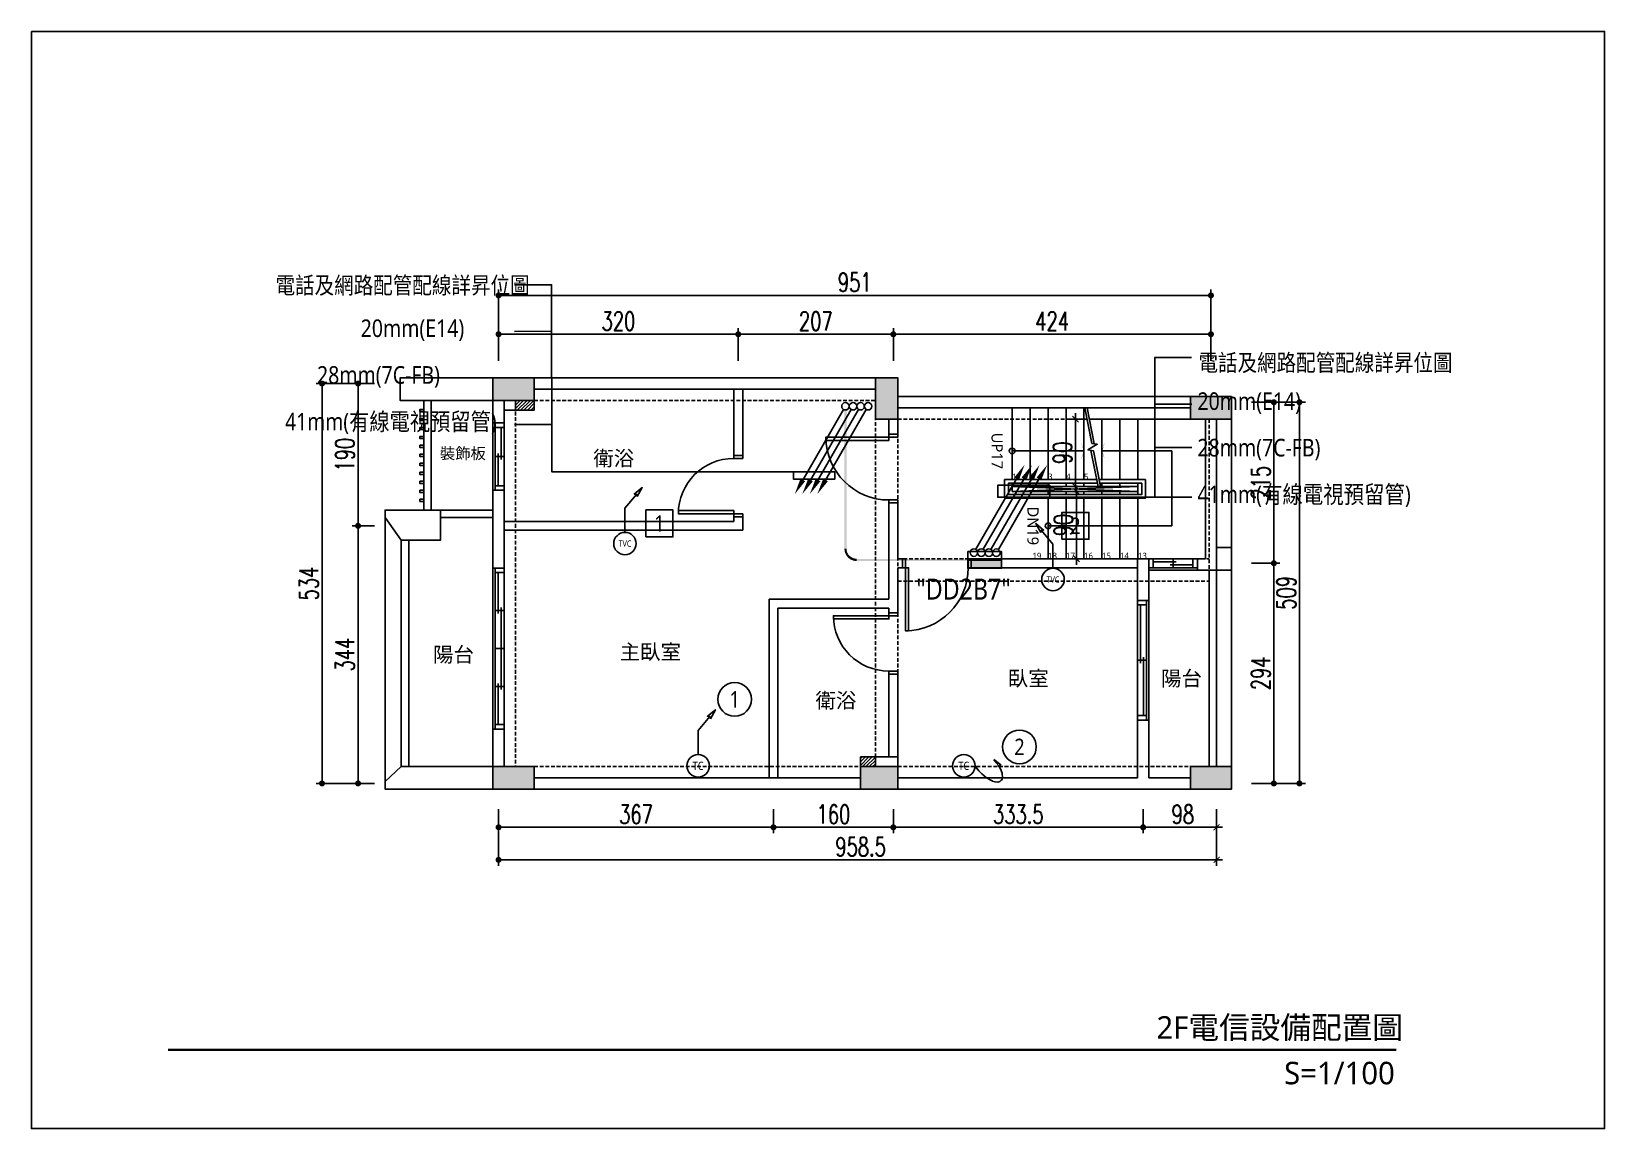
# Model space of a CAD drawing. Header units: inches. Extents: x 19 to 9919, y 324 to 1789.
# Drawn here: x 2619 to 4719, y 324 to 1789 of the extents above; entities that cross this region are included whole.
import ezdxf
from ezdxf.enums import TextEntityAlignment as Align

# ---------------------------------------------------------------- set-up
doc = ezdxf.new("R2010")
doc.units = ezdxf.units.IN
doc.header["$LTSCALE"] = 20
doc.header["$MEASUREMENT"] = 0
doc.linetypes.add('HIDDEN', pattern=[0.375, 0.25, -0.125])
doc.layers.add('0_梁', color=30, linetype='HIDDEN', plot=False)
for name, color, linetype in [('17_柱', 6, 'Continuous'), ('19_RC牆', 4, 'Continuous'), ('20_裝飾構造物', 2, 'Continuous'), ('21_輕隔間牆', 65, 'Continuous'), ('22_平台、陽台、露台、室內階梯', 3, 'Continuous'), ('23_花台、雨庇', 3, 'Continuous'), ('24_樑', 7, 'Continuous'), ('26_樓梯、扶手、車道', 3, 'Continuous'), ('31_門窗', 134, 'Continuous'), ('34_開口', 7, 'Continuous'), ('44_空間名稱', 1, 'Continuous'), ('46_文字', 1, 'Continuous'), ('50_其他尺寸', 7, 'Continuous'), ('56_wall 材料_HATCH', 251, 'Continuous'), ('80_截斷線', 7, 'Continuous'), ('DW_Frame', 2, 'Continuous'), ('T-有線電視', 2, 'Continuous'), ('T-註記', 6, 'Continuous'), ('T-配管-有線電視', 1, 'Continuous'), ('T-配管-電話網路', 3, 'Continuous'), ('T-電信', 4, 'Continuous'), ('T-電信箱', 4, 'Continuous')]:
    doc.layers.add(name, color=color, linetype=linetype)
doc.styles.add('CHT', font='msjh.ttc')
doc.styles.add('DimStyUse', font='romans.shx', dxfattribs={"width": 0.7})
doc.styles.add('TG_NOTE_TEXT', font='simplex.shx', dxfattribs={"width": 0.75, "bigfont": 'chineset.shx'})
doc.styles.add('WJJ', font='')
doc.styles.get('WJJ').set_extended_font_data('Yu Gothic UI Light')
doc.dimstyles.new('DOTM', dxfattribs={"dimtxt": 25, "dimasz": 8, "dimexe": 8, "dimexo": 0.625, "dimgap": 5, "dimtad": 1, "dimdsep": 46, "dimtxsty": 'DimStyUse', "dimblk": 'DOT', "dimcen": 10, "dimdle": 8, "dimazin": 3, "dimtfac": 1, "dimtix": 1, "dimtmove": 2, "dimatfit": 3, "dimfxl": 10, "dimtolj": 1})
doc.dimstyles.new('DOTSLASHM', dxfattribs={"dimtxt": 25, "dimasz": 8, "dimexe": 8, "dimexo": 0.625, "dimgap": 5, "dimtad": 1, "dimdsep": 46, "dimtxsty": 'DimStyUse', "dimblk1": 'DOT', "dimblk2": 'ARCHTICK', "dimsah": 1, "dimcen": 10, "dimdle": 8, "dimazin": 3, "dimtfac": 1, "dimtix": 1, "dimtmove": 2, "dimatfit": 3, "dimfxl": 10, "dimtolj": 1})
doc.dimstyles.new('SLASHM', dxfattribs={"dimtxt": 25, "dimasz": 12, "dimexe": 10, "dimexo": 0.625, "dimgap": 5, "dimtad": 1, "dimdec": 1, "dimdsep": 46, "dimtxsty": 'DimStyUse', "dimblk": 'SLASH', "dimcen": 10, "dimdle": 10, "dimadec": 1, "dimazin": 2, "dimtfac": 1, "dimtix": 1, "dimtmove": 2, "dimatfit": 2, "dimldrblk": 'SLASH', "dimfxl": 1, "dimtolj": 1})

msp = doc.modelspace()

# ---------------------------------------------------------------- texts
at = {"layer": '44_空間名稱', "style": 'WJJ'}
for s, p in [('衛浴', (3396.696, 1218.648)), ('主臥室', (3445.568, 960.139)), ('臥室', (3950.111, 924.773)), ('衛浴', (3693.298, 895.301))]:
    msp.add_text(s, height=20, dxfattribs=at).set_placement(p, align=Align.MIDDLE_CENTER)
at = {"layer": '46_文字', "style": 'WJJ'}
for s, p in [('2F電信設備配置圖', (4121.162, 443.644)), ('S=1/100', (4291.582, 382.765))]:
    msp.add_text(s, height=30, dxfattribs=at).set_placement(p)
at = {"layer": 'T-註記', "style": 'CHT', "width": 0.85}
for s, height, p in [('電話及網路配管配線詳昇位圖', 22.5, (2945.19, 1449.693)), ('20mm(E14)', 23.5, (3058.819, 1392.336)), ('電話及網路配管配線詳昇位圖', 22.5, (4177.207, 1346.369)), ('28mm(7C-FB)', 23.5, (3000.513, 1329.962)), ('20mm(E14)', 23.5, (4175.851, 1294.979)), ('41mm(有線電視預留管)', 23.3, (2957.936, 1267.724)), ('28mm(7C-FB)', 23.5, (4175.851, 1232.876)), ('41mm(有線電視預留管)', 23.5, (4175.851, 1170.503)), ('"DD2B7"', 28, (3800.524, 1043.992))]:
    msp.add_text(s, height=height, dxfattribs=at).set_placement(p, align=Align.MIDDLE_LEFT)

# ---------------------------------------------------------------- blocks, each defined once
blk = doc.blocks.new('A$Cc6de7170')
at = {"layer": '56_wall 材料_HATCH'}
h = blk.add_hatch(color=256, dxfattribs=at)
h.dxf.hatch_style = 1
h.paths.add_polyline_path([(55, 549), (55, 519), (0, 519), (0, 549)])
h = blk.add_hatch(color=256, dxfattribs=at)
h.dxf.hatch_style = 1
h.paths.add_polyline_path([(540.5, 494), (510.5, 494), (510.5, 549), (540.5, 549)])
h = blk.add_hatch(color=256, dxfattribs=at)
h.dxf.hatch_style = 1
h.paths.add_polyline_path([(986, 524), (986, 494), (931, 494), (931, 524)])
h = blk.add_hatch(color=256, dxfattribs=at)
h.dxf.hatch_style = 1
h.paths.add_polyline_path([(55, 30), (55, 0), (0, 0), (0, 30)])
h = blk.add_hatch(color=256, dxfattribs=at)
h.dxf.hatch_style = 1
h.paths.add_polyline_path([(540.5, 30), (540.5, 0), (490.5, 0), (490.5, 30)])
h = blk.add_hatch(color=256, dxfattribs=at)
h.dxf.hatch_style = 1
h.paths.add_polyline_path([(986, 30), (986, 0), (931, 0), (931, 30)])
at = {"layer": '17_柱'}
for points in [[(55, 549), (55, 519), (0, 519), (0, 549)], [(540.5, 494), (510.5, 494), (510.5, 549), (540.5, 549)], [(986, 524), (986, 494), (931, 494), (931, 524)], [(55, 30), (55, 0), (0, 0), (0, 30)], [(540.5, 30), (540.5, 0), (490.5, 0), (490.5, 30)], [(986, 30), (986, 0), (931, 0), (931, 30)]]:
    blk.add_lwpolyline(points, close=True, dxfattribs=at)
blk = doc.blocks.new('*U12')
at = {"color": 0}
for p, q in [((-4, -12), (-4, 0)), ((88, -12), (88, 0))]:
    blk.add_line(p, q, dxfattribs=at)
blk.add_lwpolyline([(0, 0), (0, 84), (4.4, 84), (4.4, 0)], close=True, dxfattribs=at)
blk.add_arc((0, 0), 84, 0, 90, dxfattribs=at)
at = {"layer": 'DW_Frame'}
for points in [[(-4, -12), (0, -12), (0, 0), (-4, 0)], [(88, 0), (84, 0), (84, -12), (88, -12)]]:
    blk.add_lwpolyline(points, dxfattribs=at)
at = {"color": 0, "style": 'TG_NOTE_TEXT', "width": 0.5, "flags": 1}
for tag, height, p in [('WH', 20, (92.3, 5)), ('DESC', 10, (27, 5))]:
    blk.add_attdef(tag, text='', height=height, dxfattribs=at).set_placement(p, align=Align.BOTTOM_LEFT)
for tag, p in [('NO', (-5, 5)), ('TYPE', (27, 5))]:
    blk.add_attdef(tag, text='', height=10, dxfattribs=at).set_placement(p, align=Align.BOTTOM_RIGHT)
blk = doc.blocks.new('*U8')
at = {"color": 0}
for p, q in [((-4, -12), (-4, 0)), ((78, -12), (78, 0))]:
    blk.add_line(p, q, dxfattribs=at)
blk.add_lwpolyline([(0, 0), (0, 74), (4.4, 74), (4.4, 0)], close=True, dxfattribs=at)
blk.add_arc((0, 0), 74, 0, 90, dxfattribs=at)
at = {"layer": 'DW_Frame'}
for points in [[(-4, -12), (0, -12), (0, 0), (-4, 0)], [(78, 0), (74, 0), (74, -12), (78, -12)]]:
    blk.add_lwpolyline(points, dxfattribs=at)
at = {"color": 0, "style": 'TG_NOTE_TEXT', "width": 0.5, "flags": 1}
for tag, height, p in [('WH', 20, (82.3, 5)), ('DESC', 10, (22, 5))]:
    blk.add_attdef(tag, text='', height=height, dxfattribs=at).set_placement(p, align=Align.BOTTOM_LEFT)
for tag, p in [('NO', (-5, 5)), ('TYPE', (22, 5))]:
    blk.add_attdef(tag, text='', height=10, dxfattribs=at).set_placement(p, align=Align.BOTTOM_RIGHT)
blk = doc.blocks.new('_Dot')
at = {"color": 0, "linetype": 'ByBlock', "lineweight": -2}
blk.add_line((-0.5, 0), (-1, 0), dxfattribs=at)
at = {"color": 0, "linetype": 'ByBlock', "const_width": 0.5}
blk.add_lwpolyline([(-0.25, 0, 1), (0.25, 0, 1)], format="xyb", close=True, dxfattribs=at)
blk = doc.blocks.new('*D92')
at = {"layer": '50_其他尺寸', "color": 0, "lineweight": -2}
for p, q in [((4248.2, 1293.5), (4285.9, 1293.5)), ((4277.9, 1285.5), (4277.9, 1086.5)), ((4248.2, 1078.5), (4285.9, 1078.5))]:
    blk.add_line(p, q, dxfattribs=at)
at = {"layer": 'Defpoints', "color": 0}
for p in [(4248.2, 1293.5), (4248.2, 1078.5), (4277.9, 1078.5)]:
    blk.add_point(p, dxfattribs=at)
at = {"layer": '50_其他尺寸', "color": 0, "lineweight": -2, "xscale": 8, "yscale": 8, "zscale": 8}
for p, rotation in [((4277.9, 1293.5), 90), ((4277.9, 1078.5), 270)]:
    blk.add_blockref('_Dot', p, dxfattribs=dict(at, rotation=rotation))
at = {"layer": '50_其他尺寸', "color": 225, "insert": (4260.4, 1186), "char_height": 25, "attachment_point": 5, "rotation": 90, "style": 'DimStyUse'}
blk.add_mtext('\\A1;215', dxfattribs=at)
blk = doc.blocks.new('*D93')
at = {"layer": '50_其他尺寸', "color": 0, "lineweight": -2}
for p, q in [((4248.2, 1078.5), (4285.9, 1078.5)), ((4277.9, 1070.5), (4277.9, 792.5)), ((4248.2, 784.5), (4285.9, 784.5))]:
    blk.add_line(p, q, dxfattribs=at)
at = {"layer": 'Defpoints', "color": 0}
for p in [(4248.2, 1078.5), (4248.2, 784.5), (4277.9, 784.5)]:
    blk.add_point(p, dxfattribs=at)
at = {"layer": '50_其他尺寸', "color": 0, "lineweight": -2, "xscale": 8, "yscale": 8, "zscale": 8}
for p, rotation in [((4277.9, 1078.5), 90), ((4277.9, 784.5), 270)]:
    blk.add_blockref('_Dot', p, dxfattribs=dict(at, rotation=rotation))
at = {"layer": '50_其他尺寸', "color": 225, "insert": (4260.4, 931.5), "char_height": 25, "attachment_point": 5, "rotation": 90, "style": 'DimStyUse'}
blk.add_mtext('\\A1;294', dxfattribs=at)
blk = doc.blocks.new('*D97')
at = {"layer": '50_其他尺寸', "color": 0, "lineweight": -2}
for p, q in [((4282.2, 1293.5), (4320, 1293.5)), ((4312, 1285.5), (4312, 792.5)), ((4275.9, 784.5), (4320, 784.5))]:
    blk.add_line(p, q, dxfattribs=at)
at = {"layer": 'Defpoints', "color": 0}
for p in [(4282.2, 1293.5), (4275.9, 784.5), (4312, 784.5)]:
    blk.add_point(p, dxfattribs=at)
at = {"layer": '50_其他尺寸', "color": 0, "lineweight": -2, "xscale": 8, "yscale": 8, "zscale": 8}
for p, rotation in [((4312, 1293.5), 90), ((4312, 784.5), 270)]:
    blk.add_blockref('_Dot', p, dxfattribs=dict(at, rotation=rotation))
at = {"layer": '50_其他尺寸', "color": 225, "insert": (4294.5, 1039), "char_height": 25, "attachment_point": 5, "rotation": 90, "style": 'DimStyUse'}
blk.add_mtext('\\A1;509', dxfattribs=at)
blk = doc.blocks.new('*D99')
at = {"layer": '50_其他尺寸', "color": 0, "lineweight": -2}
for p, q in [((3242.9, 1349), (3242.9, 1392.3)), ((3562.9, 1349), (3562.9, 1392.3)), ((3250.9, 1384.3), (3554.9, 1384.3))]:
    blk.add_line(p, q, dxfattribs=at)
at = {"layer": 'Defpoints', "color": 0}
for p in [(3562.9, 1384.3), (3242.9, 1349), (3562.9, 1349)]:
    blk.add_point(p, dxfattribs=at)
at = {"layer": '50_其他尺寸', "color": 0, "lineweight": -2, "xscale": 8, "yscale": 8, "zscale": 8, "rotation": 180}
blk.add_blockref('_Dot', (3242.9, 1384.3), dxfattribs=at)
at = {"layer": '50_其他尺寸', "color": 0, "lineweight": -2, "xscale": 8, "yscale": 8, "zscale": 8}
blk.add_blockref('_Dot', (3562.9, 1384.3), dxfattribs=at)
at = {"layer": '50_其他尺寸', "color": 225, "insert": (3402.9, 1401.8), "char_height": 25, "attachment_point": 5, "style": 'DimStyUse'}
blk.add_mtext('\\A1;320', dxfattribs=at)
blk = doc.blocks.new('*D100')
at = {"layer": '50_其他尺寸', "color": 0, "lineweight": -2}
for p, q in [((3562.9, 1349), (3562.9, 1392.3)), ((3769.9, 1349), (3769.9, 1392.3)), ((3570.9, 1384.3), (3761.9, 1384.3))]:
    blk.add_line(p, q, dxfattribs=at)
at = {"layer": 'Defpoints', "color": 0}
for p in [(3769.9, 1384.3), (3562.9, 1349), (3769.9, 1349)]:
    blk.add_point(p, dxfattribs=at)
at = {"layer": '50_其他尺寸', "color": 0, "lineweight": -2, "xscale": 8, "yscale": 8, "zscale": 8, "rotation": 180}
blk.add_blockref('_Dot', (3562.9, 1384.3), dxfattribs=at)
at = {"layer": '50_其他尺寸', "color": 0, "lineweight": -2, "xscale": 8, "yscale": 8, "zscale": 8}
blk.add_blockref('_Dot', (3769.9, 1384.3), dxfattribs=at)
at = {"layer": '50_其他尺寸', "color": 225, "insert": (3666.4, 1401.8), "char_height": 25, "attachment_point": 5, "style": 'DimStyUse'}
blk.add_mtext('\\A1;207', dxfattribs=at)
blk = doc.blocks.new('*D101')
at = {"layer": '50_其他尺寸', "color": 0, "lineweight": -2}
for p, q in [((3769.9, 1349), (3769.9, 1392.3)), ((4193.9, 1349), (4193.9, 1392.3)), ((3777.9, 1384.3), (4185.9, 1384.3))]:
    blk.add_line(p, q, dxfattribs=at)
at = {"layer": 'Defpoints', "color": 0}
for p in [(4193.9, 1384.3), (3769.9, 1349), (4193.9, 1349)]:
    blk.add_point(p, dxfattribs=at)
at = {"layer": '50_其他尺寸', "color": 0, "lineweight": -2, "xscale": 8, "yscale": 8, "zscale": 8, "rotation": 180}
blk.add_blockref('_Dot', (3769.9, 1384.3), dxfattribs=at)
at = {"layer": '50_其他尺寸', "color": 0, "lineweight": -2, "xscale": 8, "yscale": 8, "zscale": 8}
blk.add_blockref('_Dot', (4193.9, 1384.3), dxfattribs=at)
at = {"layer": '50_其他尺寸', "color": 225, "insert": (3981.9, 1401.8), "char_height": 25, "attachment_point": 5, "style": 'DimStyUse'}
blk.add_mtext('\\A1;424', dxfattribs=at)
blk = doc.blocks.new('*D105')
at = {"layer": '50_其他尺寸', "color": 0, "lineweight": -2}
for p, q in [((3242.9, 1349), (3242.9, 1444.2)), ((3250.9, 1436.2), (4185.9, 1436.2)), ((4193.9, 1349), (4193.9, 1444.2))]:
    blk.add_line(p, q, dxfattribs=at)
at = {"layer": 'Defpoints', "color": 0}
for p in [(4193.9, 1436.2), (3242.9, 1349), (4193.9, 1349)]:
    blk.add_point(p, dxfattribs=at)
at = {"layer": '50_其他尺寸', "color": 0, "lineweight": -2, "xscale": 8, "yscale": 8, "zscale": 8, "rotation": 180}
blk.add_blockref('_Dot', (3242.9, 1436.2), dxfattribs=at)
at = {"layer": '50_其他尺寸', "color": 0, "lineweight": -2, "xscale": 8, "yscale": 8, "zscale": 8}
blk.add_blockref('_Dot', (4193.9, 1436.2), dxfattribs=at)
at = {"layer": '50_其他尺寸', "color": 225, "insert": (3718.4, 1453.7), "char_height": 25, "attachment_point": 5, "style": 'DimStyUse'}
blk.add_mtext('\\A1;951', dxfattribs=at)
blk = doc.blocks.new('*D70')
at = {"layer": '50_其他尺寸', "color": 0, "lineweight": -2}
for p, q in [((3242.9, 750.1), (3242.9, 717.9)), ((3609.9, 750.1), (3609.9, 717.9)), ((3250.9, 725.9), (3601.9, 725.9))]:
    blk.add_line(p, q, dxfattribs=at)
at = {"layer": 'Defpoints', "color": 0}
for p in [(3242.9, 750.1), (3609.9, 750.1), (3609.9, 725.9)]:
    blk.add_point(p, dxfattribs=at)
at = {"layer": '50_其他尺寸', "color": 0, "lineweight": -2, "xscale": 8, "yscale": 8, "zscale": 8, "rotation": 180}
blk.add_blockref('_Dot', (3242.9, 725.9), dxfattribs=at)
at = {"layer": '50_其他尺寸', "color": 0, "lineweight": -2, "xscale": 8, "yscale": 8, "zscale": 8}
blk.add_blockref('_Dot', (3609.9, 725.9), dxfattribs=at)
at = {"layer": '50_其他尺寸', "color": 225, "insert": (3426.4, 743.4), "char_height": 25, "attachment_point": 5, "style": 'DimStyUse'}
blk.add_mtext('\\A1;367', dxfattribs=at)
blk = doc.blocks.new('*D71')
at = {"layer": '50_其他尺寸', "color": 0, "lineweight": -2}
for p, q in [((3609.9, 750.1), (3609.9, 717.9)), ((3769.9, 750.1), (3769.9, 717.9)), ((3617.9, 725.9), (3761.9, 725.9))]:
    blk.add_line(p, q, dxfattribs=at)
at = {"layer": 'Defpoints', "color": 0}
for p in [(3609.9, 750.1), (3769.9, 750.1), (3769.9, 725.9)]:
    blk.add_point(p, dxfattribs=at)
at = {"layer": '50_其他尺寸', "color": 0, "lineweight": -2, "xscale": 8, "yscale": 8, "zscale": 8, "rotation": 180}
blk.add_blockref('_Dot', (3609.9, 725.9), dxfattribs=at)
at = {"layer": '50_其他尺寸', "color": 0, "lineweight": -2, "xscale": 8, "yscale": 8, "zscale": 8}
blk.add_blockref('_Dot', (3769.9, 725.9), dxfattribs=at)
at = {"layer": '50_其他尺寸', "color": 225, "insert": (3689.9, 743.4), "char_height": 25, "attachment_point": 5, "style": 'DimStyUse'}
blk.add_mtext('\\A1;160', dxfattribs=at)
blk = doc.blocks.new('*D72')
at = {"layer": '50_其他尺寸', "color": 0, "lineweight": -2}
for p, q in [((3769.9, 750.1), (3769.9, 717.9)), ((4103.4, 750.1), (4103.4, 717.9)), ((3777.9, 725.9), (4095.4, 725.9))]:
    blk.add_line(p, q, dxfattribs=at)
at = {"layer": 'Defpoints', "color": 0}
for p in [(3769.9, 750.1), (4103.4, 750.1), (4103.4, 725.9)]:
    blk.add_point(p, dxfattribs=at)
at = {"layer": '50_其他尺寸', "color": 0, "lineweight": -2, "xscale": 8, "yscale": 8, "zscale": 8, "rotation": 180}
blk.add_blockref('_Dot', (3769.9, 725.9), dxfattribs=at)
at = {"layer": '50_其他尺寸', "color": 0, "lineweight": -2, "xscale": 8, "yscale": 8, "zscale": 8}
blk.add_blockref('_Dot', (4103.4, 725.9), dxfattribs=at)
at = {"layer": '50_其他尺寸', "color": 225, "insert": (3936.7, 743.4), "char_height": 25, "attachment_point": 5, "style": 'DimStyUse'}
blk.add_mtext('\\A1;333.5', dxfattribs=at)
blk = doc.blocks.new('_ArchTick')
at = {"color": 0, "linetype": 'ByBlock', "const_width": 0.15}
blk.add_lwpolyline([(-0.5, -0.5), (0.5, 0.5)], dxfattribs=at)
blk = doc.blocks.new('*D73')
at = {"layer": '50_其他尺寸', "color": 0, "lineweight": -2}
for p, q in [((4103.4, 750.1), (4103.4, 717.9)), ((4201.4, 750.1), (4201.4, 717.9)), ((4111.4, 725.9), (4209.4, 725.9))]:
    blk.add_line(p, q, dxfattribs=at)
at = {"layer": 'Defpoints', "color": 0}
for p in [(4103.4, 750.1), (4201.4, 750.1), (4201.4, 725.9)]:
    blk.add_point(p, dxfattribs=at)
at = {"layer": '50_其他尺寸', "color": 0, "lineweight": -2, "xscale": 8, "yscale": 8, "zscale": 8, "rotation": 180}
blk.add_blockref('_Dot', (4103.4, 725.9), dxfattribs=at)
at = {"layer": '50_其他尺寸', "color": 0, "lineweight": -2, "xscale": 8, "yscale": 8, "zscale": 8}
blk.add_blockref('_ArchTick', (4201.4, 725.9), dxfattribs=at)
at = {"layer": '50_其他尺寸', "color": 225, "insert": (4156.4, 743.4), "char_height": 25, "attachment_point": 5, "style": 'DimStyUse'}
blk.add_mtext('\\A1;98', dxfattribs=at)
blk = doc.blocks.new('*D79')
at = {"layer": '50_其他尺寸', "color": 0, "lineweight": -2}
for p, q in [((3242.9, 750.1), (3242.9, 674.5)), ((4201.4, 750.1), (4201.4, 674.5)), ((3250.9, 682.5), (4209.4, 682.5))]:
    blk.add_line(p, q, dxfattribs=at)
at = {"layer": 'Defpoints', "color": 0}
for p in [(3242.9, 750.1), (4201.4, 750.1), (4201.4, 682.5)]:
    blk.add_point(p, dxfattribs=at)
at = {"layer": '50_其他尺寸', "color": 0, "lineweight": -2, "xscale": 8, "yscale": 8, "zscale": 8, "rotation": 180}
blk.add_blockref('_Dot', (3242.9, 682.5), dxfattribs=at)
at = {"layer": '50_其他尺寸', "color": 0, "lineweight": -2, "xscale": 8, "yscale": 8, "zscale": 8}
blk.add_blockref('_ArchTick', (4201.4, 682.5), dxfattribs=at)
at = {"layer": '50_其他尺寸', "color": 225, "insert": (3726.2, 700), "char_height": 25, "attachment_point": 5, "style": 'DimStyUse'}
blk.add_mtext('\\A1;958.5', dxfattribs=at)
blk = doc.blocks.new('*D80')
at = {"layer": '50_其他尺寸', "color": 0, "lineweight": -2}
for p, q in [((3077.1, 1318.5), (3047.3, 1318.5)), ((3055.3, 1310.5), (3055.3, 1136.5)), ((3077.1, 1128.5), (3047.3, 1128.5))]:
    blk.add_line(p, q, dxfattribs=at)
at = {"layer": 'Defpoints', "color": 0}
for p in [(3077.1, 1318.5), (3055.3, 1128.5), (3077.1, 1128.5)]:
    blk.add_point(p, dxfattribs=at)
at = {"layer": '50_其他尺寸', "color": 0, "lineweight": -2, "xscale": 8, "yscale": 8, "zscale": 8}
for p, rotation in [((3055.3, 1318.5), 90), ((3055.3, 1128.5), 270)]:
    blk.add_blockref('_Dot', p, dxfattribs=dict(at, rotation=rotation))
at = {"layer": '50_其他尺寸', "color": 225, "insert": (3037.8, 1223.5), "char_height": 25, "attachment_point": 5, "rotation": 90, "style": 'DimStyUse'}
blk.add_mtext('\\A1;190', dxfattribs=at)
blk = doc.blocks.new('*D81')
at = {"layer": '50_其他尺寸', "color": 0, "lineweight": -2}
for p, q in [((3077.1, 1128.5), (3047.3, 1128.5)), ((3055.3, 1120.5), (3055.3, 792.5)), ((3077.1, 784.5), (3047.3, 784.5))]:
    blk.add_line(p, q, dxfattribs=at)
at = {"layer": 'Defpoints', "color": 0}
for p in [(3077.1, 1128.5), (3055.3, 784.5), (3077.1, 784.5)]:
    blk.add_point(p, dxfattribs=at)
at = {"layer": '50_其他尺寸', "color": 0, "lineweight": -2, "xscale": 8, "yscale": 8, "zscale": 8}
for p, rotation in [((3055.3, 1128.5), 90), ((3055.3, 784.5), 270)]:
    blk.add_blockref('_Dot', p, dxfattribs=dict(at, rotation=rotation))
at = {"layer": '50_其他尺寸', "color": 225, "insert": (3037.8, 956.5), "char_height": 25, "attachment_point": 5, "rotation": 90, "style": 'DimStyUse'}
blk.add_mtext('\\A1;344', dxfattribs=at)
blk = doc.blocks.new('*D82')
at = {"layer": '50_其他尺寸', "color": 0, "lineweight": -2}
for p, q in [((3077.1, 1318.5), (2999.2, 1318.5)), ((3007.2, 1310.5), (3007.2, 792.5)), ((3077.1, 784.5), (2999.2, 784.5))]:
    blk.add_line(p, q, dxfattribs=at)
at = {"layer": 'Defpoints', "color": 0}
for p in [(3077.1, 1318.5), (3007.2, 784.5), (3077.1, 784.5)]:
    blk.add_point(p, dxfattribs=at)
at = {"layer": '50_其他尺寸', "color": 0, "lineweight": -2, "xscale": 8, "yscale": 8, "zscale": 8}
for p, rotation in [((3007.2, 1318.5), 90), ((3007.2, 784.5), 270)]:
    blk.add_blockref('_Dot', p, dxfattribs=dict(at, rotation=rotation))
at = {"layer": '50_其他尺寸', "color": 225, "insert": (2989.7, 1051.5), "char_height": 25, "attachment_point": 5, "rotation": 90, "style": 'DimStyUse'}
blk.add_mtext('\\A1;534', dxfattribs=at)
blk = doc.blocks.new('*U11')
at = {"color": 0}
for p, q in [((0, 15), (0, 0)), ((6, 15), (59, 15)), ((6, 11), (36.5, 11)), ((6, 3), (59, 3)), ((59, 7), (28.5, 7)), ((32.5, 3), (32.5, 15))]:
    blk.add_line(p, q, dxfattribs=at)
at = {"layer": 'DW_Frame'}
for points in [[(0, 3), (6, 3), (6, 15), (0, 15)], [(65, 3), (59, 3), (59, 15), (65, 15)]]:
    blk.add_lwpolyline(points, dxfattribs=at)
blk = doc.blocks.new('*U13')
at = {"color": 0}
for p, q in [((0, -15), (0, 0)), ((6, -3), (84, -3)), ((6, -11), (49, -11)), ((6, -15), (84, -15)), ((84, -7), (41, -7)), ((45, -3), (45, -15))]:
    blk.add_line(p, q, dxfattribs=at)
at = {"layer": 'DW_Frame'}
for points in [[(0, -3), (6, -3), (6, -15), (0, -15)], [(90, -3), (84, -3), (84, -15), (90, -15)]]:
    blk.add_lwpolyline(points, dxfattribs=at)
blk = doc.blocks.new('*U14')
at = {"color": 0}
for p, q in [((0, -15), (0, 0)), ((6, -3), (209, -3)), ((6, -7), (60.75, -7)), ((6, -15), (209, -15)), ((52.75, -11), (162.25, -11)), ((56.75, -3), (56.75, -15)), ((107.5, -3), (107.5, -15)), ((209, -7), (154.25, -7)), ((158.25, -3), (158.25, -15))]:
    blk.add_line(p, q, dxfattribs=at)
at = {"layer": 'DW_Frame'}
for points in [[(0, -3), (6, -3), (6, -15), (0, -15)], [(215, -3), (209, -3), (209, -15), (215, -15)]]:
    blk.add_lwpolyline(points, dxfattribs=at)
blk = doc.blocks.new('*U60')
at = {"color": 0}
for p, q in [((0, -15), (0, 0)), ((6, -3), (154, -3)), ((6, -11), (84, -11)), ((6, -15), (154, -15)), ((154, -7), (76, -7)), ((80, -3), (80, -15))]:
    blk.add_line(p, q, dxfattribs=at)
at = {"layer": 'DW_Frame'}
for points in [[(0, -3), (6, -3), (6, -15), (0, -15)], [(160, -3), (154, -3), (154, -15), (160, -15)]]:
    blk.add_lwpolyline(points, dxfattribs=at)
blk = doc.blocks.new('SLASH')
at = {"color": 7}
blk.add_line((-1, 0), (1, 0), dxfattribs=at)
at = {"color": 225, "linetype": 'Continuous'}
blk.add_line((-0.5, -0.5), (0.5, 0.5), dxfattribs=at)
blk = doc.blocks.new('*D65')
at = {"layer": '50_其他尺寸', "color": 0, "lineweight": -2}
for p, q in [((765, 397.4), (787, 397.4)), ((779, 389.4), (779, 315.5)), ((765, 307.5), (787, 307.5))]:
    blk.add_line(p, q, dxfattribs=at)
at = {"layer": 'Defpoints', "color": 0}
for p in [(765, 397.4), (765, 307.5), (779, 307.5)]:
    blk.add_point(p, dxfattribs=at)
at = {"layer": '50_其他尺寸', "color": 0, "lineweight": -2, "xscale": 8, "yscale": 8, "zscale": 8}
for p, rotation in [((779, 397.4), 90), ((779, 307.5), 270)]:
    blk.add_blockref('SLASH', p, dxfattribs=dict(at, rotation=rotation))
at = {"layer": '50_其他尺寸', "color": 225, "insert": (761.5, 352.5), "char_height": 25, "attachment_point": 5, "rotation": 90, "style": 'DimStyUse'}
blk.add_mtext('\\A1;90', dxfattribs=at)
blk = doc.blocks.new('*D66')
at = {"layer": '50_其他尺寸', "color": 0, "lineweight": -2}
for p, q in [((789, 494), (769.8, 494)), ((777.8, 412), (777.8, 486)), ((789, 404), (769.8, 404))]:
    blk.add_line(p, q, dxfattribs=at)
at = {"layer": 'Defpoints', "color": 0}
for p in [(777.8, 494), (789, 494), (789, 404)]:
    blk.add_point(p, dxfattribs=at)
at = {"layer": '50_其他尺寸', "color": 0, "lineweight": -2, "xscale": 8, "yscale": 8, "zscale": 8}
for p, rotation in [((777.8, 494), 90), ((777.8, 404), 270)]:
    blk.add_blockref('SLASH', p, dxfattribs=dict(at, rotation=rotation))
at = {"layer": '50_其他尺寸', "color": 225, "insert": (760.3, 449), "char_height": 25, "attachment_point": 5, "rotation": 90, "style": 'DimStyUse'}
blk.add_mtext('\\A1;90', dxfattribs=at)
blk = doc.blocks.new('A$C11e5d1e7')
at = {"layer": '0_梁', "color": 0}
for p, q in [((55, 549), (510.5, 549)), ((0, 519), (0, 30)), ((30, 519), (30, 30)), ((55, 519), (510.5, 519)), ((540.5, 524), (931, 524)), ((510.5, 35), (510.5, 494)), ((540.5, 494), (931, 494)), ((540.5, 35), (540.5, 494)), ((956, 494), (956, 30)), ((986, 494), (986, 30)), ((540.5, 307.5), (956, 307.5)), ((540.5, 277.5), (956, 277.5)), ((55, 30), (490.5, 30)), ((540.5, 30), (931, 30)), ((55, 0), (490.5, 0)), ((540.5, 0), (931, 0))]:
    blk.add_line(p, q, dxfattribs=at)
blk = doc.blocks.new('T_TC')
blk.add_circle((0, 0), 15)
at = {"style": 'CHT', "width": 0.85}
blk.add_text('TC', height=11, dxfattribs=at).set_placement((0, 0), align=Align.MIDDLE_CENTER)
blk = doc.blocks.new('T_TV')
blk.add_circle((0, 0), 15)
at = {"style": 'CHT', "width": 0.85}
blk.add_text('TVC', height=8.5, dxfattribs=at).set_placement((0, 0), align=Align.MIDDLE_CENTER)
blk = doc.blocks.new('T_BOX')
h = blk.add_hatch(color=256)
h.dxf.hatch_style = 1
h.paths.add_polyline_path([(-22.5, -5.5), (22.5, -5.5), (22.5, 5.5), (-22.5, 5.5)])
blk.add_lwpolyline([(-22.5, -5.5), (22.5, -5.5), (22.5, 5.5), (-22.5, 5.5)], close=True)
blk = doc.blocks.new('T_NO')
blk.add_lwpolyline([(-18, -18), (18, -18), (18, 18), (-18, 18)], close=True)
at = {"style": 'CHT', "width": 0.85}
blk.add_attdef('NO', text='', height=22, dxfattribs=at).set_placement((0, 0), align=Align.MIDDLE_CENTER)
blk = doc.blocks.new('E_CKT')
blk.add_circle((0, 0), 22.5)
at = {"style": 'CHT', "width": 0.85}
blk.add_attdef('NO', text='', height=22, dxfattribs=at).set_placement((0, 0), align=Align.MIDDLE_CENTER)
blk = doc.blocks.new('A$C6b783a5e')
at = {"layer": '21_輕隔間牆'}
h = blk.add_hatch(dxfattribs=at)
h.set_pattern_fill('ANSI31', color=256)
h.set_pattern_definition([(45, (191.4007, -12156.682), (-2.245064, 2.245064), [])])
h.paths.add_polyline_path([(55, 519), (30, 519), (30, 506), (55, 506)])
h = blk.add_hatch(dxfattribs=at)
h.set_pattern_fill('ANSI31', color=256)
h.set_pattern_definition([(45, (171.4007, -12161.682), (-2.245064, 2.245064), [])])
h.paths.add_polyline_path([(510.5, 43), (490.5, 43), (490.5, 30), (510.5, 30)])
at = {"layer": '19_RC牆'}
for p, q in [((55, 549), (510.5, 549)), ((55, 534), (510.5, 534)), ((0, 489), (0, 519)), ((15, 489), (15, 519)), ((931, 524), (540.5, 524)), ((931, 509), (540.5, 509)), ((15, 489), (0, 489)), ((951, 494), (951, 307.5)), ((966, 494), (966, 292.5)), ((15, 399), (0, 399)), ((0, 295), (0, 399)), ((15, 295), (15, 399)), ((15, 295), (0, 295)), ((875.5, 307.5), (860.5, 307.5)), ((860.5, 252), (860.5, 307.5)), ((875.5, 252), (875.5, 307.5)), ((940.5, 307.5), (951, 307.5)), ((940.5, 292.5), (940.5, 307.5)), ((940.5, 292.5), (966, 292.5)), ((860.5, 252), (875.5, 252)), ((860.5, 92), (860.5, 15)), ((860.5, 92), (875.5, 92)), ((875.5, 92), (875.5, 15)), ((0, 80), (0, 30)), ((15, 80), (0, 80)), ((15, 80), (15, 30)), ((490.5, 15), (55, 15)), ((490.5, 0), (55, 0)), ((860.5, 15), (540.5, 15)), ((931, 0), (540.5, 0)), ((931, 15), (875.5, 15))]:
    blk.add_line(p, q, dxfattribs=at)
at = {"layer": '20_裝飾構造物'}
for points in [[(0, 549), (0, 519), (-124, 519), (-124, 549)], [(-124, 372.5), (-144, 372.5), (-144, 362.5), (-122.5, 332.5), (-70, 332.5), (-70, 372.5)], [(966, 292.5), (986, 292.5), (986, 322.5), (966, 322.5)], [(-124, 0), (-144, 0), (-144, 10), (-122.5, 30), (0, 30), (0, 0)]]:
    blk.add_lwpolyline(points, close=True, dxfattribs=at)
at = {"layer": '21_輕隔間牆'}
for points in [[(15, 519), (55, 519), (55, 506), (15, 506)], [(490.5, 43), (540.5, 43), (540.5, 30), (490.5, 30)]]:
    blk.add_lwpolyline(points, close=True, dxfattribs=at)
at = {"layer": '22_平台、陽台、露台、室內階梯'}
for p, q in [((-70, 372.5), (0, 372.5)), ((-70, 362.5), (0, 362.5)), ((-122.5, 332.5), (-122.5, 30)), ((-112.5, 332.5), (-112.5, 30)), ((956, 292.5), (956, 30)), ((966, 292.5), (966, 30)), ((986, 292.5), (986, 30))]:
    blk.add_line(p, q, dxfattribs=at)
at = {"layer": '23_花台、雨庇'}
for p, q in [((-92.5, 519), (-92.5, 372.5)), ((-82.5, 519), (-82.5, 372.5)), ((986, 494), (986, 322.5)), ((-144, 362.5), (-144, 10))]:
    blk.add_line(p, q, dxfattribs=at)
for points in [[(-92.5, 507), (-97.5, 507), (-97.5, 504), (-92.5, 504)], [(-92.5, 495), (-97.5, 495), (-97.5, 492), (-92.5, 492)], [(-92.5, 483), (-97.5, 483), (-97.5, 480), (-92.5, 480)], [(-92.5, 471), (-97.5, 471), (-97.5, 468), (-92.5, 468)], [(-92.5, 459), (-97.5, 459), (-97.5, 456), (-92.5, 456)], [(-92.5, 447), (-97.5, 447), (-97.5, 444), (-92.5, 444)], [(-92.5, 435), (-97.5, 435), (-97.5, 432), (-92.5, 432)], [(-92.5, 423), (-97.5, 423), (-97.5, 420), (-92.5, 420)], [(-92.5, 411), (-97.5, 411), (-97.5, 408), (-92.5, 408)], [(-92.5, 399), (-97.5, 399), (-97.5, 396), (-92.5, 396)], [(-92.5, 387), (-97.5, 387), (-97.5, 384), (-92.5, 384)]]:
    blk.add_lwpolyline(points, close=True, dxfattribs=at)
at = {"layer": '24_樑'}
for p, q in [((30, 519), (30, 506)), ((797.06, 494), (931, 494)), ((510.5, 43), (510.5, 30))]:
    blk.add_line(p, q, dxfattribs=at)
at = {"layer": '26_樓梯、扶手、車道'}
for p, q in [((693, 413.25), (693, 509)), ((717, 413.25), (717, 509)), ((741, 413.25), (741, 509)), ((765, 413.25), (765, 509)), ((789, 413.25), (789, 509)), ((813, 413.25), (813, 494)), ((837, 413.25), (837, 494)), ((861, 413.25), (861, 494)), ((693, 451.5), (789, 451.5)), ((906.13, 451.5), (813, 451.5)), ((906.13, 451.5), (906.13, 351.5)), ((693, 397.45), (693, 408.25)), ((861, 404.05), (693, 404.05)), ((717, 404.05), (717, 408.25)), ((741, 404.05), (741, 408.25)), ((765, 404.05), (765, 408.25)), ((789, 404.05), (789, 408.25)), ((813, 404.05), (813, 408.25)), ((837, 404.05), (837, 408.25)), ((861, 393.25), (861, 408.25)), ((861, 397.45), (693, 397.45)), ((741, 397.45), (741, 393.25)), ((741, 388.25), (741, 307.5)), ((765, 397.45), (765, 393.25)), ((765, 388.25), (765, 307.5)), ((789, 397.45), (789, 393.25)), ((789, 388.25), (789, 307.5)), ((813, 397.45), (813, 393.25)), ((813, 388.25), (813, 307.5)), ((837, 397.45), (837, 393.25)), ((837, 388.25), (837, 307.5)), ((861, 388.25), (861, 307.5)), ((741, 351.5), (906.13, 351.5))]:
    blk.add_line(p, q, dxfattribs=at)
at = {"layer": '26_樓梯、扶手、車道', "const_width": 0.25}
for points in [[(785.9, 461.26), (789, 451.5), (785.9, 441.74)], [(816.1, 461.26), (813, 451.5), (816.1, 441.74)]]:
    blk.add_lwpolyline(points, dxfattribs=at)
at = {"layer": '26_樓梯、扶手、車道'}
for points in [[(809, 413.25), (871, 413.25), (871, 388.25), (683, 388.25), (683, 413.25), (805.94, 413.25)], [(810, 408.25), (866, 408.25), (866, 393.25), (688, 393.25), (688, 408.25), (806.94, 408.25)]]:
    blk.add_lwpolyline(points, dxfattribs=at)
for centre in [(693, 451.5), (741, 351.5)]:
    blk.add_circle(centre, 3.75, dxfattribs=at)
at = {"layer": '31_門窗'}
for p, q in [((0, 489), (0, 399)), ((15, 489), (15, 399)), ((0, 80), (0, 295)), ((15, 80), (15, 295)), ((875.5, 307.5), (940.5, 307.5)), ((875.5, 292.5), (940.5, 292.5)), ((860.5, 252), (860.5, 92)), ((875.5, 252), (875.5, 92))]:
    blk.add_line(p, q, dxfattribs=at)
at = {"layer": '34_開口'}
for p, q in [((693, 404.05), (861, 397.45)), ((861, 404.05), (693, 397.45))]:
    blk.add_line(p, q, dxfattribs=at)
at = {"layer": '80_截斷線'}
for p, q in [((802.66, 460.98), (793.06, 509)), ((807.94, 404.05), (798.31, 452.14))]:
    blk.add_line(p, q, dxfattribs=at)
at = {"layer": '80_截斷線', "linetype": 'Continuous'}
blk.add_lwpolyline([(811, 404.05), (801.47, 451.66), (794.24, 452.76), (806.73, 460.36), (799.51, 461.46), (790, 509)], dxfattribs=at)
at = {"layer": '31_門窗', "xscale": -1.000000000000003, "rotation": 90}
blk.add_blockref('*U13', (0, 489), dxfattribs=at)
at = {"layer": '31_門窗'}
for name, p, rotation in [('*U14', (0, 80), 90), ('*U60', (875.5, 252), 270)]:
    blk.add_blockref(name, p, dxfattribs=dict(at, rotation=rotation))
blk.add_blockref('*U11', (875.5, 292.5), dxfattribs=at)
at = {"layer": '44_空間名稱', "style": 'WJJ'}
for s, height, p in [('裝飾板', 15, (-40.18, 448.21)), ('陽台', 20, (-52.7, 179.57)), ('陽台', 20, (919.21, 147.78))]:
    blk.add_text(s, height=height, dxfattribs=at).set_placement(p, align=Align.MIDDLE_CENTER)
at = {"layer": '46_文字', "style": 'WJJ'}
for s, p in [('UP17', (673, 451.5)), ('DN19', (721, 351.5))]:
    blk.add_text(s, height=15, rotation=270, dxfattribs=at).set_placement(p, align=Align.MIDDLE)
for s, p in [('1', (693, 413.25)), ('2', (717, 413.25)), ('3', (741, 413.25)), ('4', (765, 413.25)), ('5', (789, 413.25)), ('19', (720.22, 307.5)), ('18', (741, 307.5)), ('17', (765, 307.5)), ('16', (789, 307.5)), ('15', (813, 307.5)), ('14', (837, 307.5)), ('13', (861, 307.5))]:
    blk.add_text(s, height=8, dxfattribs=at).set_placement(p)
at = {"layer": '50_其他尺寸'}
for base, p1, p2, picture, middle in [((777.76314816, 494), (789, 404.05), (789, 494), '*D66', (760.26314816, 449.025)), ((779.00540878, 307.5), (765, 397.45), (765, 307.5), '*D65', (761.50540878, 352.475))]:
    dim = blk.add_linear_dim(base=base, p1=p1, p2=p2, angle=90, dimstyle='SLASHM', override={"dimtxt": 25, "dimasz": 8, "dimexe": 8, "dimexo": 0, "dimgap": 5, "dimdle": 8}, dxfattribs=at)
    dim.commit()
    dim.dimension.update_dxf_attribs({"geometry": picture, "text_midpoint": middle})

# ---------------------------------------------------------------- dimensions: what is measured, and where the dimension line sits
at = {"layer": '50_其他尺寸'}
for base, p1, p2, dimstyle, picture, middle in [((4193.925, 1436.167), (3242.925, 1348.952), (4193.925, 1348.952), 'DOTM', '*D105', (3718.425, 1453.667)), ((3562.925, 1384.338), (3242.925, 1348.952), (3562.925, 1348.952), 'DOTM', '*D99', (3402.925, 1401.838)), ((3769.925, 1384.338), (3562.925, 1348.952), (3769.925, 1348.952), 'DOTM', '*D100', (3666.425, 1401.838)), ((4193.925, 1384.338), (3769.925, 1348.952), (4193.925, 1348.952), 'DOTM', '*D101', (3981.925, 1401.838)), ((3609.925, 725.884), (3242.925, 750.094), (3609.925, 750.094), 'DOTM', '*D70', (3426.425, 743.384)), ((3769.925, 725.884), (3609.925, 750.094), (3769.925, 750.094), 'DOTM', '*D71', (3689.925, 743.384)), ((4103.425, 725.884), (3769.925, 750.094), (4103.425, 750.094), 'DOTM', '*D72', (3936.675, 743.384)), ((4201.425, 725.884), (4103.425, 750.094), (4201.425, 750.094), 'DOTSLASHM', '*D73', (4156.425, 743.384)), ((4201.425, 682.463), (3242.925, 750.094), (4201.425, 750.094), 'DOTSLASHM', '*D79', (3726.175, 699.963))]:
    dim = msp.add_linear_dim(base=base, p1=p1, p2=p2, dimstyle=dimstyle, override={"dimtxt": 25, "dimasz": 8, "dimexe": 8, "dimexo": 0, "dimgap": 5, "dimdle": 8}, dxfattribs=at)
    dim.commit()
    dim.dimension.update_dxf_attribs({"geometry": picture, "text_midpoint": middle})
for base, p1, p2, picture, middle in [((3007.206, 784.489), (3077.111, 1318.489), (3077.111, 784.489), '*D82', (2989.706, 1051.489)), ((3055.275, 1128.489), (3077.111, 1318.489), (3077.111, 1128.489), '*D80', (3037.775, 1223.489)), ((4277.947, 1078.489), (4248.157, 1293.489), (4248.157, 1078.489), '*D92', (4260.447, 1185.989)), ((4312.022, 784.489), (4282.232, 1293.489), (4275.947, 784.489), '*D97', (4294.522, 1038.989)), ((3055.275, 784.489), (3077.111, 1128.489), (3077.111, 784.489), '*D81', (3037.775, 956.489)), ((4277.947, 784.489), (4248.157, 1078.489), (4248.157, 784.489), '*D93', (4260.447, 931.489))]:
    dim = msp.add_linear_dim(base=base, p1=p1, p2=p2, angle=90, dimstyle='DOTM', override={"dimtxt": 25, "dimasz": 8, "dimexe": 8, "dimexo": 0, "dimgap": 5, "dimdle": 8}, dxfattribs=at)
    dim.commit()
    dim.dimension.update_dxf_attribs({"geometry": picture, "text_midpoint": middle})

# ---------------------------------------------------------------- hatches: boundary and pattern name
at = {"layer": 'T-配管-有線電視'}
h = msp.add_hatch(color=256, dxfattribs=at)
h.dxf.hatch_style = 1
h.paths.add_polyline_path([(3941.001, 1192.876), (3947.509, 1189.35), (3955.102, 1209.961), (3941.001, 1192.876)])
h = msp.add_hatch(color=256, dxfattribs=at)
h.dxf.hatch_style = 1
h.paths.add_polyline_path([(3951.035, 1192.876), (3957.272, 1189.35), (3965.136, 1209.69), (3951.035, 1192.876)])
h = msp.add_hatch(color=256, dxfattribs=at)
h.dxf.hatch_style = 1
h.paths.add_polyline_path([(3961.069, 1192.876), (3967.306, 1189.35), (3975.171, 1209.69), (3961.069, 1192.876)])
h = msp.add_hatch(color=256, dxfattribs=at)
h.dxf.hatch_style = 1
h.paths.add_polyline_path([(3662.488, 1187.994), (3656.251, 1191.52), (3648.386, 1170.909), (3662.488, 1187.994)])
h = msp.add_hatch(color=256, dxfattribs=at)
h.dxf.hatch_style = 1
h.paths.add_polyline_path([(3672.522, 1187.994), (3666.285, 1191.52), (3658.42, 1170.909), (3672.522, 1187.994)])
h = msp.add_hatch(color=256, dxfattribs=at)
h.dxf.hatch_style = 1
h.paths.add_polyline_path([(3682.556, 1187.994), (3676.319, 1191.52), (3668.454, 1170.909), (3682.556, 1187.994)])
at = {"layer": 'T-配管-電話網路'}
h = msp.add_hatch(color=256, dxfattribs=at)
h.dxf.hatch_style = 1
h.paths.add_polyline_path([(3704.523, 1097.959), (3707.506, 1097.959), (3704.523, 1283.182), (3704.523, 1097.959)])
h = msp.add_hatch(color=256, dxfattribs=at)
h.dxf.hatch_style = 1
h.paths.add_polyline_path([(3707.506, 1097.959), (3704.523, 1283.182), (3707.506, 1283.182), (3707.506, 1097.959)])
h = msp.add_hatch(color=256, dxfattribs=at)
h.dxf.hatch_style = 1
h.paths.add_polyline_path([(3931.238, 1192.876), (3937.475, 1189.35), (3945.069, 1209.961), (3931.238, 1192.876)])
h = msp.add_hatch(color=256, dxfattribs=at)
h.dxf.hatch_style = 1
h.paths.add_polyline_path([(3652.183, 1187.994), (3645.946, 1191.52), (3638.352, 1170.909), (3652.183, 1187.994)])
h = msp.add_hatch(color=256, dxfattribs=at)
h.dxf.hatch_style = 1
h.paths.add_polyline_path([(3704.523, 1097.959), (3707.506, 1097.959), (3705.065, 1093.62), (3704.523, 1097.959)])
h = msp.add_hatch(color=256, dxfattribs=at)
h.dxf.hatch_style = 1
h.paths.add_polyline_path([(3707.506, 1097.959), (3705.065, 1093.62), (3707.777, 1094.434), (3707.506, 1097.959)])
h = msp.add_hatch(color=256, dxfattribs=at)
h.dxf.hatch_style = 1
h.paths.add_polyline_path([(3705.065, 1093.62), (3707.777, 1094.434), (3706.692, 1089.823), (3705.065, 1093.62)])
h = msp.add_hatch(color=256, dxfattribs=at)
h.dxf.hatch_style = 1
h.paths.add_polyline_path([(3707.777, 1094.434), (3706.692, 1089.823), (3709.133, 1091.179), (3707.777, 1094.434)])
h = msp.add_hatch(color=256, dxfattribs=at)
h.dxf.hatch_style = 1
h.paths.add_polyline_path([(3706.692, 1089.823), (3709.133, 1091.179), (3709.133, 1086.298), (3706.692, 1089.823)])
h = msp.add_hatch(color=256, dxfattribs=at)
h.dxf.hatch_style = 1
h.paths.add_polyline_path([(3709.133, 1091.179), (3709.133, 1086.298), (3711.303, 1088.467), (3709.133, 1091.179)])
h = msp.add_hatch(color=256, dxfattribs=at)
h.dxf.hatch_style = 1
h.paths.add_polyline_path([(3709.133, 1086.298), (3711.303, 1088.467), (3712.658, 1083.586), (3709.133, 1086.298)])
h = msp.add_hatch(color=256, dxfattribs=at)
h.dxf.hatch_style = 1
h.paths.add_polyline_path([(3711.303, 1088.467), (3712.658, 1083.586), (3714.286, 1086.298), (3711.303, 1088.467)])
h = msp.add_hatch(color=256, dxfattribs=at)
h.dxf.hatch_style = 1
h.paths.add_polyline_path([(3712.658, 1083.586), (3714.286, 1086.298), (3716.726, 1081.959), (3712.658, 1083.586)])
h = msp.add_hatch(color=256, dxfattribs=at)
h.dxf.hatch_style = 1
h.paths.add_polyline_path([(3714.286, 1086.298), (3716.726, 1081.959), (3717.54, 1084.942), (3714.286, 1086.298)])
h = msp.add_hatch(color=256, dxfattribs=at)
h.dxf.hatch_style = 1
h.paths.add_polyline_path([(3716.726, 1081.959), (3717.54, 1084.942), (3721.065, 1081.416), (3716.726, 1081.959)])
h = msp.add_hatch(color=256, dxfattribs=at)
h.dxf.hatch_style = 1
h.paths.add_polyline_path([(3717.54, 1084.942), (3721.065, 1081.416), (3721.065, 1084.4), (3717.54, 1084.942)])
h = msp.add_hatch(color=256, dxfattribs=at)
h.dxf.hatch_style = 1
h.paths.add_polyline_path([(3869.406, 1081.416), (3869.406, 1084.4), (3721.065, 1081.416), (3869.406, 1081.416)])
h = msp.add_hatch(color=256, dxfattribs=at)
h.dxf.hatch_style = 1
h.paths.add_polyline_path([(3869.406, 1084.4), (3721.065, 1081.416), (3721.065, 1084.4), (3869.406, 1084.4)])

# ---------------------------------------------------------------- linework, layer by layer
at = {"layer": '21_輕隔間牆'}
for p, q in [((3556.925, 1222.489), (3556.925, 1310.989)), ((3568.925, 1222.489), (3568.925, 1310.989)), ((3763.925, 1250.989), (3763.925, 1270.989)), ((3775.925, 1250.989), (3775.925, 1270.989)), ((3775.925, 1250.989), (3763.925, 1250.989)), ((3568.925, 1222.489), (3556.925, 1222.489)), ((3763.925, 1158.989), (3763.925, 1030.489)), ((3775.925, 1158.989), (3763.925, 1158.989)), ((3775.925, 1158.989), (3775.925, 1084.489)), ((3250.425, 1134.489), (3556.925, 1134.489)), ((3556.925, 1140.489), (3556.925, 1134.489)), ((3568.925, 1140.489), (3556.925, 1140.489)), ((3568.925, 1140.489), (3568.925, 1122.489)), ((3250.425, 1122.489), (3568.925, 1122.489)), ((3781.925, 1084.489), (3775.925, 1084.489)), ((3775.925, 1012.489), (3775.925, 1072.489)), ((3781.925, 1072.489), (3775.925, 1072.489)), ((3781.925, 1084.489), (3781.925, 1072.489)), ((3873.925, 1084.489), (4095.925, 1084.489)), ((3873.925, 1084.489), (3873.925, 1072.489)), ((3873.925, 1072.489), (4095.925, 1072.489)), ((3603.925, 791.989), (3603.925, 1030.489)), ((3763.925, 1030.489), (3603.925, 1030.489)), ((3615.925, 791.989), (3615.925, 1018.489)), ((3763.925, 1018.489), (3615.925, 1018.489)), ((3763.925, 1012.489), (3763.925, 1018.489)), ((3775.925, 1012.489), (3763.925, 1012.489)), ((3763.925, 930.489), (3763.925, 819.989)), ((3775.925, 930.489), (3763.925, 930.489)), ((3775.925, 930.489), (3775.925, 819.989))]:
    msp.add_line(p, q, dxfattribs=at)
at = {"layer": '46_文字', "const_width": 3}
msp.add_lwpolyline([(2801.584, 428.627), (4441.584, 428.627)], dxfattribs=at)
at = {"layer": 'Defpoints'}
msp.add_lwpolyline([(2619.328, 1788.65), (4719.328, 1788.65), (4719.328, 323.65), (2619.328, 323.65)], close=True, dxfattribs=at)
at = {"layer": 'T-註記'}
for points in [[(3636.454, 1200.469), (3636.454, 1190.977), (3691.777, 1190.977), (3691.777, 1200.469), (3314.009, 1200.469), (3313.738, 1450.506), (3264.381, 1450.506)], [(3264.381, 1388.133), (3313.738, 1388.404)], [(4119.173, 1353.149), (4118.901, 1166.57), (3909.271, 1166.57), (3909.271, 1182.57), (3978.696, 1182.57), (3978.696, 1166.57)], [(4118.63, 1353.149), (4167.987, 1353.42)], [(3264.381, 1326.03), (3313.738, 1326.03)], [(4118.901, 1291.047), (4168.258, 1291.047)], [(3264.381, 1263.927), (3313.738, 1263.927)], [(4118.901, 1233.283), (4168.258, 1233.283)], [(3427.909, 1167.655), (3434.688, 1179.587), (3424.112, 1170.909), (3427.095, 1170.367), (3426.553, 1170.909), (3424.112, 1170.909)], [(3411.637, 1119.654), (3411.637, 1151.926), (3427.095, 1170.367), (3427.366, 1170.096), (3427.909, 1167.655)], [(4118.901, 1166.57), (4168.258, 1166.57)], [(3966.764, 1119.383), (3959.984, 1131.587), (3970.56, 1122.909), (3967.577, 1122.366), (3970.56, 1122.909)], [(3983.035, 1071.654), (3983.035, 1103.925), (3967.577, 1122.366), (3967.306, 1122.095), (3966.764, 1119.383)], [(3525.808, 870.973), (3532.317, 882.905), (3521.741, 874.227), (3524.724, 873.956), (3524.181, 874.227), (3521.741, 874.227)], [(3509.266, 823.243), (3509.266, 855.244), (3524.724, 873.956), (3525.266, 873.414), (3525.808, 870.973)], [(3878.898, 808.057), (3882.152, 803.447), (3884.051, 801.277), (3887.847, 797.48), (3894.356, 792.057), (3901.949, 787.989), (3901.949, 787.717), (3905.746, 786.633), (3909.543, 786.362), (3911.983, 787.175), (3913.61, 788.26), (3914.424, 789.073), (3914.966, 790.158), (3915.509, 792.057), (3914.966, 798.023), (3912.797, 803.989), (3910.627, 807.786), (3907.373, 812.125), (3903.576, 816.192)], [(3903.848, 816.464), (3913.339, 809.413), (3909.271, 806.972)]]:
    msp.add_lwpolyline(points, dxfattribs=at)
at = {"layer": 'T-配管-有線電視'}
for points in [[(3659.234, 1189.621), (3713.743, 1283.724)], [(3669.268, 1189.621), (3723.506, 1283.724)], [(3679.302, 1189.621), (3733.54, 1283.724)], [(3721.065, 1288.063), (3720.794, 1289.962), (3719.709, 1291.589), (3718.082, 1292.674), (3716.184, 1293.216), (3714.286, 1292.674), (3712.658, 1291.589), (3711.574, 1289.962), (3711.031, 1288.063), (3711.574, 1286.165), (3712.658, 1284.538), (3714.286, 1283.453), (3716.184, 1283.182), (3718.082, 1283.453), (3719.709, 1284.538), (3720.794, 1286.165), (3721.065, 1288.063)], [(3731.099, 1288.063), (3730.828, 1289.962), (3729.744, 1291.589), (3728.116, 1292.674), (3726.218, 1293.216), (3724.32, 1292.674), (3722.693, 1291.589), (3721.608, 1289.962), (3721.065, 1288.063), (3721.608, 1286.165), (3722.693, 1284.538), (3724.32, 1283.453), (3726.218, 1283.182), (3728.116, 1283.453), (3729.744, 1284.538), (3730.828, 1286.165), (3731.099, 1288.063)], [(3741.133, 1288.063), (3740.862, 1289.962), (3739.777, 1291.589), (3738.15, 1292.674), (3736.252, 1293.216), (3734.354, 1292.674), (3732.727, 1291.589), (3731.642, 1289.962), (3731.099, 1288.063), (3731.642, 1286.165), (3732.727, 1284.538), (3734.354, 1283.453), (3736.252, 1283.182), (3738.15, 1283.453), (3739.777, 1284.538), (3740.862, 1286.165), (3741.133, 1288.063)], [(3944.255, 1190.977), (3890.017, 1097.146)], [(3954.289, 1190.977), (3900.051, 1096.874)], [(3964.323, 1190.977), (3910.085, 1096.874)], [(3882.424, 1092.806), (3882.695, 1090.908), (3883.779, 1089.281), (3885.407, 1088.196), (3887.576, 1087.654), (3889.474, 1088.196), (3891.102, 1089.281), (3892.186, 1090.908), (3892.458, 1092.806), (3892.186, 1094.705), (3891.102, 1096.332), (3889.474, 1097.417), (3887.576, 1097.688), (3885.407, 1097.417), (3883.779, 1096.332), (3882.695, 1094.705), (3882.424, 1092.806)], [(3892.458, 1092.535), (3892.729, 1090.637), (3893.813, 1089.01), (3895.441, 1087.925), (3897.339, 1087.654), (3899.509, 1087.925), (3901.136, 1089.01), (3902.22, 1090.637), (3902.492, 1092.535), (3902.22, 1094.705), (3901.136, 1096.332), (3899.509, 1097.417), (3897.339, 1097.688), (3895.441, 1097.417), (3893.813, 1096.332), (3892.729, 1094.705), (3892.458, 1092.535)], [(3902.492, 1092.535), (3902.763, 1090.637), (3903.848, 1089.01), (3905.475, 1087.925), (3907.373, 1087.654), (3909.271, 1087.925), (3910.898, 1089.01), (3911.983, 1090.637), (3912.526, 1092.535), (3911.983, 1094.434), (3910.898, 1096.061), (3909.271, 1097.145), (3907.373, 1097.688), (3905.475, 1097.145), (3903.848, 1096.061), (3902.763, 1094.434), (3902.492, 1092.535)]]:
    msp.add_lwpolyline(points, dxfattribs=at)
at = {"layer": 'T-配管-電話網路'}
for points in [[(3649.2, 1189.621), (3703.438, 1283.724)], [(3711.031, 1288.063), (3710.489, 1289.962), (3709.404, 1291.589), (3707.777, 1292.674), (3705.879, 1293.216), (3703.98, 1292.674), (3702.353, 1291.589), (3701.268, 1289.962), (3700.997, 1288.063), (3701.268, 1286.165), (3702.353, 1284.538), (3703.98, 1283.453), (3705.879, 1283.182), (3707.777, 1283.453), (3709.404, 1284.538), (3710.489, 1286.165), (3711.031, 1288.063)], [(3934.221, 1191.248), (3879.983, 1097.146)], [(3872.389, 1092.806), (3872.932, 1090.908), (3874.017, 1089.281), (3875.644, 1088.196), (3877.542, 1087.654), (3879.44, 1088.196), (3881.068, 1089.281), (3882.152, 1090.908), (3882.424, 1092.806), (3882.152, 1094.705), (3881.068, 1096.332), (3879.44, 1097.417), (3877.542, 1097.688), (3875.644, 1097.417), (3874.017, 1096.332), (3872.932, 1094.705), (3872.389, 1092.806)]]:
    msp.add_lwpolyline(points, dxfattribs=at)
at = {"layer": 'T-電信'}
msp.add_lwpolyline([(3914.424, 1071.654), (3914.424, 1094.162), (3869.406, 1094.162), (3869.406, 1071.654)], dxfattribs=at)

# ---------------------------------------------------------------- block references
msp.add_blockref('A$C6b783a5e', (3235.425, 776.989))
at = {"layer": '0_梁'}
msp.add_blockref('A$C11e5d1e7', (3235.425, 776.989), dxfattribs=at)
at = {"layer": '17_柱'}
msp.add_blockref('A$Cc6de7170', (3235.425, 776.989), dxfattribs=at)
at = {"layer": '31_門窗', "yscale": -1, "rotation": 270}
for name, p in [('*U12', (3763.925, 1246.989)), ('*U8', (3763.925, 1008.489))]:
    msp.add_blockref(name, p, dxfattribs=at)
at = {"layer": '31_門窗', "rotation": 90}
msp.add_blockref('*U8', (3556.925, 1144.489), dxfattribs=at)
at = {"layer": '31_門窗', "xscale": -1, "rotation": 180}
msp.add_blockref('*U12', (3785.925, 1072.489), dxfattribs=at)
at = {"layer": 'T-有線電視'}
for p in [(3411.637, 1104.739), (3983.035, 1056.738)]:
    msp.add_blockref('T_TV', p, dxfattribs=at)
at = {"layer": 'T-註記'}
for name, p, values in [('T_NO', (3457.604, 1131.722), {'NO': '1'}), ('T_NO', (4013.002, 1128.468), {'NO': '2'}), ('E_CKT', (3558.08, 896.736), {'NO': '1'}), ('E_CKT', (3938.289, 833.277), {'NO': '2'})]:
    msp.add_blockref(name, p, dxfattribs=at).add_auto_attribs(values)
at = {"layer": 'T-電信'}
for p in [(3509.266, 808.057), (3863.983, 808.057)]:
    msp.add_blockref('T_TC', p, dxfattribs=at)
at = {"layer": 'T-電信箱'}
msp.add_blockref('T_BOX', (3891.915, 1077.349), dxfattribs=at)

msp.set_redraw_order([(e.dxf.handle, doc.entitydb.next_handle()) for e in msp.query("TEXT MTEXT ATTDEF DIMENSION ARC_DIMENSION")])  # texts and dimensions are drawn at this point

doc.saveas('drawing.dxf')
